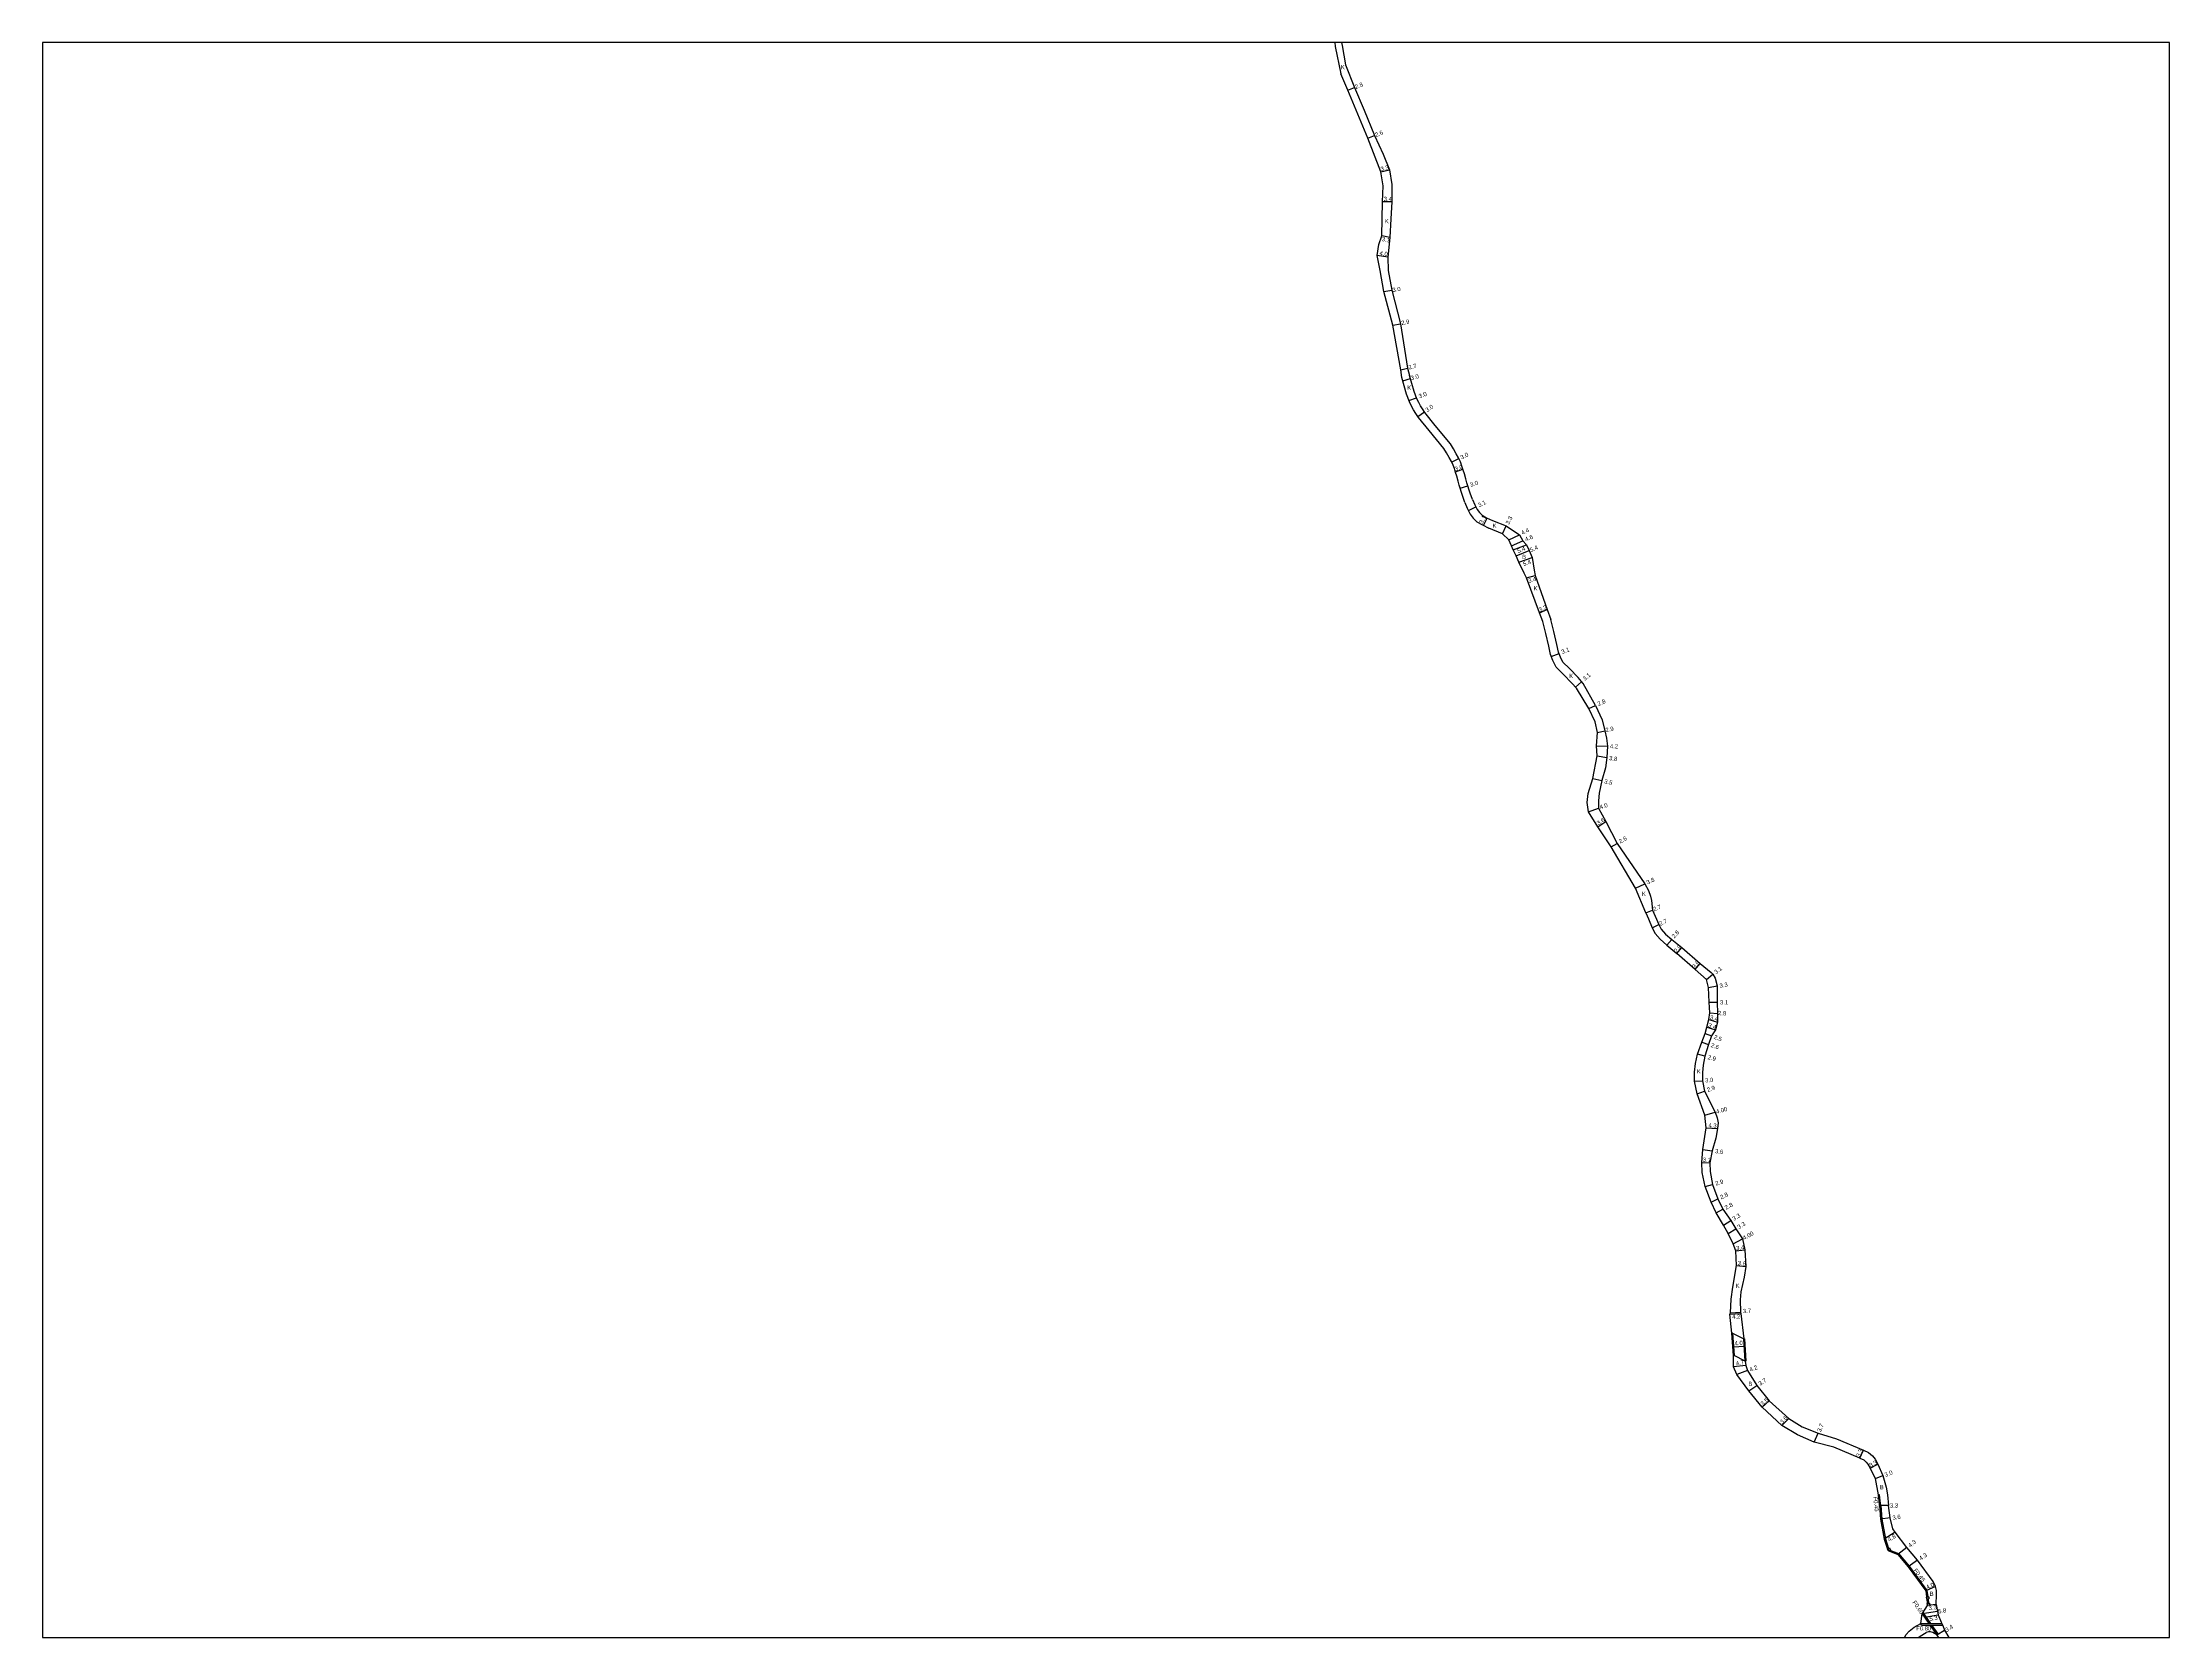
# Model space of a CAD drawing. Header units: metres. Extents: x 4000 to 8000, y -96000 to -93000.
# Drawn here: x 4800 to 5600, y -94800 to -94200 of the extents above; entities that cross this region are included whole.
import ezdxf

# ---------------------------------------------------------------- set-up
doc = ezdxf.new("R2010")
doc.units = ezdxf.units.M
doc.header["$LTSCALE"] = 2.5
for name, color, linetype in [('側溝・桝', 7, 'Continuous'), ('図郭', 7, 'Continuous'), ('幅員', 7, 'Continuous'), ('舗装', 7, 'Continuous'), ('道路', 7, 'Continuous')]:
    doc.layers.add(name, color=color, linetype=linetype)
doc.styles.get("Standard").update_dxf_attribs({"font": ''})
doc.styles.get('Standard').set_extended_font_data('@MS PGothic')

msp = doc.modelspace()

# ---------------------------------------------------------------- linework, layer by layer
at = {"layer": '側溝・桝'}
for points in [[(5490.95, -94746.32), (5490.5, -94746.38)], [(5491.44, -94750.34), (5491.23, -94748.59), (5490.95, -94746.32)], [(5491.44, -94750.34), (5491.81, -94755.49), (5493.15, -94762.85), (5494.36, -94766.51)], [(5494.87, -94767.13), (5498.07, -94768.44), (5502.05, -94773.17), (5508.8, -94782.31), (5509.09, -94784.76)], [(5506.97, -94791.15), (5509.48, -94794.72)], [(5510.21, -94794.73), (5507.33, -94790.61)], [(5509.18, -94785.55), (5509.36, -94787.14)], [(5514.7, -94795.55), (5510.77, -94795.53), (5510.04, -94795.53), (5506.71, -94795.51), (5506.5, -94794.71)], [(5506.5, -94794.71), (5509.48, -94794.72), (5510.21, -94794.73), (5514.37, -94794.75)], [(5510.04, -94795.53), (5512.47, -94799)], [(5512.96, -94798.65), (5510.77, -94795.53)], [(5512.47, -94799), (5512.96, -94798.65)]]:
    msp.add_lwpolyline(points, dxfattribs=at)
for points in [[(5493.97, -94766.76), (5494.64, -94766.32), (5495.08, -94766.99), (5494.41, -94767.43)], [(5508.64, -94784.81), (5509.43, -94784.72), (5509.53, -94785.51), (5508.73, -94785.61)], [(5508.92, -94787.19), (5509.71, -94787.1), (5509.8, -94787.89), (5509.01, -94787.99)]]:
    msp.add_lwpolyline(points, close=True, dxfattribs=at)
at = {"layer": '図郭'}
msp.add_lwpolyline([(4800, -94800), (5600, -94800), (5600, -94200), (4800, -94200)], close=True, dxfattribs=at)
at = {"layer": '幅員'}
for points in [[(5290.9, -94217.93), (5293.52, -94216.93)], [(5298.53, -94236.03), (5300.93, -94235.03)], [(5303.41, -94248.63), (5306.62, -94247.87)], [(5307.46, -94259.95), (5304.06, -94259.91)], [(5306.78, -94273.32), (5303.75, -94272.7)], [(5305.99, -94280.75), (5302.05, -94280.08)], [(5304.49, -94293.63), (5307.45, -94293.14)], [(5307.9, -94306.38), (5310.74, -94305.8)], [(5310.84, -94323.12), (5313.46, -94322.47)], [(5311.61, -94327.24), (5314.49, -94326.42)], [(5313.96, -94334.68), (5316.76, -94333.6)], [(5317.29, -94340.66), (5319.74, -94338.92)], [(5330.01, -94357.86), (5332.7, -94356.54)], [(5331.43, -94361.48), (5334.27, -94360.53)], [(5333.24, -94367.64), (5336.11, -94366.77)], [(5336.29, -94376.07), (5339.06, -94374.68)], [(5342.03, -94381.66), (5343.39, -94378.88)], [(5349.14, -94384.85), (5350.56, -94381.87)], [(5351.52, -94387.07), (5355.49, -94385.16)], [(5352.53, -94389.29), (5356.77, -94387.51)], [(5353.13, -94390.87), (5358.15, -94388.9)], [(5354.24, -94393.16), (5359.22, -94391.06)], [(5355.22, -94395.53), (5360.3, -94393.69)], [(5358.13, -94401.43), (5361.38, -94400.44)], [(5363.04, -94414.54), (5365.98, -94413.28)], [(5367.5, -94430.99), (5370.4, -94429.88)], [(5376.56, -94442.49), (5378.91, -94440.46)], [(5381.56, -94450.49), (5384.12, -94449.37)], [(5384.84, -94459.5), (5387.68, -94458.89)], [(5384.47, -94464.63), (5388.67, -94464.71)], [(5384.68, -94468.34), (5388.43, -94468.91)], [(5383.12, -94476.81), (5386.53, -94477.62)], [(5381.45, -94489.35), (5385.23, -94488.05)], [(5385.02, -94494.99), (5388.05, -94493.04)], [(5390.03, -94502.55), (5392.28, -94501.26)], [(5399.2, -94518.07), (5402.64, -94516.45)], [(5403.06, -94527.4), (5405.54, -94526.34)], [(5405.45, -94533.01), (5407.88, -94531.83)], [(5410.97, -94539.54), (5412.8, -94537.43)], [(5414.77, -94542.7), (5416.63, -94540.48)], [(5421.64, -94548.73), (5423.54, -94546.4)], [(5425.87, -94552.45), (5428.31, -94550.53)], [(5426.67, -94555.48), (5429.92, -94554.91)], [(5426.69, -94567.53), (5429.96, -94568.49)], [(5426.83, -94561.04), (5429.93, -94561.06)], [(5427.18, -94565.07), (5429.97, -94565.26)], [(5425.36, -94572.85), (5427.7, -94573.72)], [(5426.02, -94570.39), (5429.26, -94571.43)], [(5425.28, -94581.3), (5422.47, -94580.59)], [(5424.17, -94576.07), (5426.63, -94576.92)], [(5421.39, -94590.73), (5424.38, -94590.54)], [(5422.38, -94595.5), (5425.11, -94594.53)], [(5425.27, -94603.51), (5429.12, -94602.44)], [(5425.74, -94608.33), (5430.04, -94608.52)], [(5424.08, -94621.3), (5427.18, -94621.41)], [(5424.47, -94616.44), (5428.05, -94616.88)], [(5425.36, -94630.41), (5428.16, -94629.62)], [(5427.63, -94636.21), (5430.14, -94634.96)], [(5429.55, -94640.26), (5432.02, -94638.93)], [(5432.21, -94644.85), (5435, -94643.09)], [(5434.07, -94648), (5436.87, -94646.27)], [(5435.94, -94651.97), (5439.42, -94650)], [(5436.88, -94654.58), (5440.26, -94654.22)], [(5437.14, -94660.03), (5440.72, -94660.42)], [(5434.61, -94678.38), (5438.8, -94678.16)], [(5434.95, -94677.84), (5438.65, -94677.66)], [(5436.06, -94690.72), (5440.05, -94690.43)], [(5440.72, -94697.65), (5436.05, -94698.2)], [(5441.24, -94699.62), (5437.28, -94701.04)], [(5441.81, -94707.27), (5444.84, -94705.15)], [(5446.83, -94713.34), (5449.46, -94711.03)], [(5454.26, -94720.23), (5456.81, -94717.68)], [(5466.38, -94726.56), (5467.81, -94723.2)], [(5483.59, -94732.56), (5484.96, -94729.56)], [(5487.42, -94736.33), (5490.34, -94734.79)], [(5489.38, -94740.16), (5492.2, -94739.13)], [(5494.3, -94750.34), (5490.99, -94750.37)], [(5494.93, -94755.05), (5491.36, -94755.55)], [(5496.8, -94760.44), (5492.72, -94762.96)], [(5501.16, -94766.13), (5497.79, -94768.81)], [(5505.2, -94770.96), (5501.69, -94773.45)], [(5512.02, -94780.84), (5508.37, -94782.48)], [(5512.7, -94790.24), (5506.97, -94791.15)], [(5507.82, -94792.37), (5513.05, -94791.47)], [(5512.29, -94787.63), (5509.01, -94788.03)], [(5512.47, -94799), (5515.39, -94797.25)]]:
    msp.add_lwpolyline(points, dxfattribs=at)
at = {"layer": '舗装'}
for points in [[(5349.14, -94384.85), (5350.56, -94381.87)], [(5358.13, -94401.43), (5361.38, -94400.44)], [(5435.69, -94685.53), (5439.85, -94687.7)]]:
    msp.add_lwpolyline(points, dxfattribs=at)
at = {"layer": '道路'}
for points in [[(5286.02, -94200), (5286.2, -94201.47), (5288.29, -94211.82)], [(5288.64, -94200), (5288.78, -94201.15), (5290.12, -94208.37)], [(5311.27, -94326.05), (5310.84, -94323.12), (5307.9, -94306.38), (5304.49, -94293.63), (5303.16, -94285.78), (5302.05, -94280.08), (5302.6, -94276.01), (5303.75, -94272.7), (5304.06, -94259.91), (5304.19, -94253.94), (5303.41, -94248.63), (5298.53, -94236.03), (5290.9, -94217.93), (5288.29, -94211.82)], [(5290.12, -94208.37), (5293.52, -94216.93), (5297.12, -94225.39), (5300.93, -94235.03), (5304.31, -94241.96), (5306.62, -94247.87), (5307.53, -94253.41), (5307.46, -94259.95), (5307.19, -94266.38), (5306.78, -94273.32), (5305.99, -94280.75), (5306.18, -94285.74), (5307.45, -94293.14), (5310.74, -94305.8), (5313.46, -94322.47), (5314.15, -94325.23)], [(5334.98, -94373), (5334.08, -94370.43), (5332.89, -94366.48), (5332.47, -94364.95), (5331.9, -94363.07), (5331.52, -94361.75), (5331.04, -94360.3), (5330.54, -94358.95), (5329.9, -94357.64), (5329.06, -94356.09), (5328.13, -94354.34), (5327.11, -94352.78), (5321.53, -94345.94), (5317.57, -94341.05), (5316.49, -94339.52), (5315.66, -94338.19), (5314.93, -94336.82), (5314.15, -94335.17), (5313.03, -94332.24), (5311.27, -94326.05)], [(5337.86, -94371.85), (5336.95, -94369.55), (5335.77, -94365.64), (5335.35, -94364.12), (5334.78, -94362.21), (5334.38, -94360.86), (5333.87, -94359.32), (5333.3, -94357.77), (5332.56, -94356.27), (5331.7, -94354.68), (5330.72, -94352.82), (5329.53, -94351), (5323.85, -94344.05), (5319.97, -94339.24), (5318.99, -94337.86), (5318.26, -94336.69), (5317.61, -94335.47), (5316.91, -94333.99), (5315.88, -94331.29), (5314.15, -94325.23)], [(5334.98, -94373), (5335.86, -94375.2), (5336.95, -94377.39), (5338.12, -94378.87), (5339.54, -94380.25), (5341.67, -94381.48), (5344.02, -94382.63)], [(5337.86, -94371.85), (5338.69, -94373.93), (5339.58, -94375.72), (5340.43, -94376.79), (5341.43, -94377.77), (5343.13, -94378.75), (5345.38, -94379.85)], [(5364.29, -94417.78), (5363.04, -94414.54), (5358.13, -94401.43), (5357.23, -94399.6), (5355.22, -94395.53), (5354.24, -94393.16), (5353.13, -94390.87), (5352.53, -94389.29), (5351.52, -94387.07), (5349.14, -94384.85), (5344.02, -94382.63)], [(5345.38, -94379.85), (5350.56, -94381.87), (5355.49, -94385.16), (5356.77, -94387.51), (5358.15, -94388.9), (5359.22, -94391.06), (5360.3, -94393.69), (5361.06, -94398.46), (5361.38, -94400.44), (5365.98, -94413.28), (5367.29, -94416.99)], [(5381.56, -94450.49), (5376.93, -94442.91), (5375.27, -94440.99), (5372.09, -94437.72), (5369.29, -94434.97), (5368.09, -94432.52), (5367.18, -94430.16), (5366.56, -94427.09), (5365.48, -94422.33), (5364.29, -94417.78)], [(5384.12, -94449.37), (5379.47, -94441.11), (5377.56, -94438.9), (5374.29, -94435.53), (5371.84, -94433.13), (5370.93, -94431.28), (5370.17, -94429.29), (5369.59, -94426.44), (5368.49, -94421.6), (5367.29, -94416.99)], [(5403.06, -94527.4), (5399.2, -94518.07), (5390.03, -94502.55), (5385.02, -94494.99), (5381.45, -94489.35), (5380.95, -94485.94), (5381.3, -94482.45), (5383.12, -94476.81), (5384.68, -94468.34), (5384.47, -94464.63), (5384.84, -94459.5), (5383.94, -94455.6), (5381.56, -94450.49)], [(5384.12, -94449.37), (5386.59, -94454.75), (5387.68, -94458.89), (5388.29, -94461.68), (5388.67, -94464.71), (5388.43, -94468.91), (5387.85, -94472.88), (5386.53, -94477.62), (5385.55, -94482.36), (5385.22, -94485.23), (5385.23, -94488.05), (5388.05, -94493.04), (5392.28, -94501.26), (5402.64, -94516.45), (5404.06, -94519), (5404.85, -94521.07), (5405.19, -94522.72), (5405.54, -94526.34)], [(5403.06, -94527.4), (5404.03, -94529.68), (5405.45, -94533.01), (5406.62, -94535.14), (5408.47, -94537.27), (5410.97, -94539.54), (5414.77, -94542.7)], [(5405.54, -94526.34), (5406.51, -94528.62), (5407.88, -94531.83), (5408.84, -94533.59), (5410.4, -94535.38), (5412.8, -94537.43), (5416.63, -94540.48)], [(5446.83, -94713.34), (5441.81, -94707.27), (5437.28, -94701.04), (5436.05, -94698.2), (5436.04, -94693.92), (5436.29, -94693.91), (5435.69, -94685.53), (5435.44, -94685.55), (5434.61, -94678.38), (5434.95, -94677.84), (5435.17, -94672.71), (5435.71, -94668.22), (5437.14, -94660.03), (5436.88, -94654.58), (5435.94, -94651.97), (5434.07, -94648), (5432.21, -94644.85), (5429.55, -94640.26), (5427.63, -94636.21), (5425.36, -94630.41), (5424.22, -94625.11), (5424.08, -94621.3), (5424.47, -94616.44), (5425.74, -94608.33), (5425.27, -94603.51), (5422.38, -94595.5), (5421.39, -94590.73), (5421.33, -94587.34), (5421.7, -94584.1), (5422.47, -94580.59), (5424.17, -94576.07), (5425.36, -94572.85), (5426.02, -94570.39), (5426.69, -94567.53), (5427.18, -94565.07), (5426.83, -94561.04), (5426.67, -94555.48), (5425.87, -94552.45), (5421.64, -94548.73), (5414.77, -94542.7)], [(5416.63, -94540.48), (5423.54, -94546.4), (5427.65, -94549.85), (5428.31, -94550.53), (5429.17, -94551.94), (5429.92, -94554.91), (5429.93, -94561.06), (5429.97, -94565.26), (5429.96, -94568.49), (5429.26, -94571.43), (5427.7, -94573.72), (5426.63, -94576.92), (5425.28, -94581.3), (5424.61, -94584.71), (5424.32, -94587.43), (5424.38, -94590.54), (5425.11, -94594.53), (5429.12, -94602.44), (5429.89, -94604.58), (5430.2, -94606.41), (5430.04, -94608.52), (5429.35, -94612.22), (5428.05, -94616.88), (5427.18, -94621.41), (5427.24, -94624.75), (5428.16, -94629.62), (5430.14, -94634.96), (5432.02, -94638.93), (5435, -94643.09), (5436.87, -94646.27), (5439.42, -94650), (5440.26, -94654.22), (5440.72, -94660.42), (5439.98, -94664.43), (5438.84, -94669.95), (5438.48, -94672.96), (5438.65, -94677.66), (5438.8, -94678.16), (5439.85, -94687.7), (5440.46, -94696.08), (5440.72, -94697.65), (5441.24, -94699.62), (5444.84, -94705.15), (5449.46, -94711.03), (5456.81, -94717.68), (5461.86, -94720.8), (5467.81, -94723.2), (5474.82, -94725.28), (5484.96, -94729.56)], [(5483.59, -94732.56), (5473.7, -94728.42), (5466.38, -94726.56), (5460.1, -94723.73), (5454.26, -94720.23), (5446.83, -94713.34)], [(5483.59, -94732.56), (5484.99, -94733.19), (5485.93, -94734.01), (5486.61, -94734.81), (5487.42, -94736.33)], [(5484.96, -94729.56), (5486.79, -94730.38), (5488.27, -94731.68), (5489.35, -94732.93), (5490.34, -94734.79)], [(5490.34, -94734.79), (5492.2, -94739.13), (5493.45, -94743.42), (5493.95, -94746.34), (5494.3, -94750.34)], [(5490.99, -94750.37), (5490.78, -94748.65), (5490.5, -94746.38), (5489.38, -94740.16), (5487.42, -94736.33)], [(5490.99, -94750.37), (5491.36, -94755.55), (5492.72, -94762.96), (5493.97, -94766.76), (5494.41, -94767.43), (5497.79, -94768.81), (5501.69, -94773.45), (5508.37, -94782.48), (5509.01, -94788.03)], [(5512.29, -94787.63), (5512.35, -94783.83), (5512.33, -94782.29), (5512.02, -94780.84), (5511.12, -94778.99), (5505.2, -94770.96), (5501.16, -94766.13), (5496.8, -94760.44), (5495.98, -94759.17), (5494.93, -94755.05), (5494.3, -94750.34)], [(5506.5, -94794.71), (5506.97, -94791.15), (5509.01, -94788.03)], [(5512.29, -94787.63), (5512.7, -94790.24), (5513.05, -94791.47), (5514.15, -94794.2), (5514.37, -94794.75), (5514.7, -94795.55), (5515.39, -94797.25), (5517.02, -94800)], [(5500.28, -94800), (5501, -94798.84), (5502.13, -94797.58), (5503.94, -94796.18), (5506.5, -94794.71)], [(5505.53, -94800), (5506.17, -94799.51), (5508.49, -94798.18)], [(5512.47, -94799), (5510.94, -94798.14), (5510.16, -94797.92), (5509.38, -94797.88), (5508.49, -94798.18)], [(5513.22, -94800), (5512.47, -94799)]]:
    msp.add_lwpolyline(points, dxfattribs=at)
for points in [[(5435.44, -94685.55), (5435.69, -94685.53), (5436.29, -94693.91), (5436.04, -94693.92)], [(5439.85, -94687.7), (5440.46, -94696.08), (5436.29, -94693.91), (5435.69, -94685.53)], [(5439.85, -94687.7), (5440.1, -94687.69), (5440.71, -94696.06), (5440.46, -94696.08)]]:
    msp.add_lwpolyline(points, close=True, dxfattribs=at)

# ---------------------------------------------------------------- texts
at = {"layer": '側溝・桝'}
for s, rotation, p in [('F0.45', 276.99162, (5488.52, -94747.1)), ('F0.45', 306.45461, (5503.62, -94774.78)), ('F0.60', 305.01457, (5503.21, -94786.83)), ('F0.80', 359.71618, (5504.74, -94797.34))]:
    msp.add_text(s, height=1.6, rotation=rotation, dxfattribs=at).set_placement(p)
at = {"layer": '幅員'}
for s, rotation, p in [('2.8', 20.90254, (5293.98, -94217.48)), ('2.6', 22.7258, (5301.56, -94235.6)), ('3.3', 13.28404, (5303.49, -94248.39)), ('3.4', 359.32596, (5304.45, -94259.62)), ('4.0', 350.44347, (5302.79, -94279.91)), ('3.1', 348.31313, (5303.61, -94274.62)), ('3.0', 9.47776, (5307.89, -94293.91)), ('2.9', 11.59886, (5311.25, -94306.3)), ('2.7', 13.87899, (5313.98, -94323.02)), ('3.0', 15.87571, (5314.85, -94327.03)), ('3.0', 20.90645, (5317.97, -94333.89)), ('3.0', 35.2791, (5320.84, -94339.11)), ('3.0', 18.28071, (5331.49, -94361.27)), ('3.0', 26.26526, (5333.75, -94356.91)), ('3.0', 16.83223, (5337.18, -94367.16)), ('3.1', 26.53366, (5340.36, -94374.88)), ('3.1', 63.90498, (5341.71, -94381.17)), ('3.3', 64.53237, (5351.64, -94381.45)), ('4.4', 25.75168, (5356.62, -94385.29)), ('5.4', 21.41946, (5355.05, -94392.07)), ('4.6', 22.74319, (5357.97, -94387.73)), ('5.4', 22.83942, (5359.84, -94391.72)), ('5.4', 19.93127, (5357.16, -94397.02)), ('3.4', 16.95256, (5359.06, -94403.32)), ('3.2', 23.27139, (5363.2, -94414.26)), ('3.1', 20.97067, (5371.64, -94430.06)), ('3.1', 40.77008, (5380.15, -94440.19)), ('2.8', 23.66462, (5385.27, -94449.6)), ('2.9', 12.21052, (5388.07, -94459.47)), ('4.2', 358.87206, (5389.53, -94465.53)), ('3.8', 351.35966, (5389.14, -94469.89)), ('3.5', 346.71563, (5387.28, -94478.62)), ('4.0', 18.95712, (5385.97, -94488.5)), ('3.6', 32.68662, (5385.21, -94494.53)), ('2.6', 29.87407, (5393.44, -94501.37)), ('3.8', 25.24314, (5403.7, -94516.79)), ('2.7', 23.02284, (5406.18, -94526.89)), ('2.7', 25.92993, (5408.52, -94532.32)), ('2.8', 49.00971, (5413.78, -94537.14)), ('2.9', 50.267, (5414.66, -94542.54)), ('3.0', 50.84594, (5421.54, -94548.5)), ('3.1', 38.24576, (5429.5, -94550.56)), ('3.3', 9.98023, (5430.92, -94555.63)), ('3.4', 343.74164, (5426.98, -94567.38)), ('2.8', 356.29779, (5430.18, -94565.84)), ('3.1', 359.70228, (5430.96, -94561.85)), ('3.4', 342.1112, (5426.36, -94570.32)), ('2.5', 339.45732, (5428.44, -94574.71)), ('2.9', 345.87273, (5426.2, -94582.41)), ('2.6', 340.98661, (5427.34, -94577.81)), ('3.0', 3.61293, (5425.37, -94591.2)), ('2.9', 19.55079, (5426.35, -94594.84)), ('4.3', 357.48854, (5426.58, -94608.09)), ('4.00', 15.42605, (5429.69, -94603.02)), ('3.1', 357.95601, (5424.45, -94621.06)), ('3.6', 352.98382, (5429.01, -94617.78)), ('2.9', 15.6887, (5429.41, -94630.02)), ('2.8', 26.52408, (5431.44, -94635.22)), ('2.8', 28.30797, (5433.23, -94639.15)), ('3.3', 32.22036, (5436.22, -94643.34)), ('3.3', 31.69376, (5438.08, -94646.45)), ('4.00', 29.4848, (5440.05, -94650.57)), ('3.4', 6.10977, (5437.08, -94654.35)), ('3.6', 353.80769, (5437.51, -94659.89)), ('4.2', 3.06542, (5435.52, -94680.21)), ('3.7', 2.84836, (5439.6, -94678.01)), ('4.0', 4.13033, (5436.48, -94690.15)), ('4.7', 6.72124, (5436.95, -94697.65)), ('4.2', 19.70338, (5442.29, -94700.06)), ('3.7', 34.95229, (5446.08, -94705.35)), ('3.5', 41.29042, (5447.06, -94712.91)), ('3.6', 44.96372, (5454.34, -94719.77)), ('3.7', 66.99213, (5468.83, -94722.81)), ('3.3', 65.40332, (5483.51, -94732.31)), ('3.3', 27.8697, (5487.52, -94736.09)), ('3.0', 20.07477, (5493.18, -94739.61)), ('3.3', 0.46877, (5494.85, -94751.15)), ('3.6', 7.90497, (5495.92, -94755.76)), ('4.8', 31.69665, (5494.62, -94763.97)), ('4.3', 38.5516, (5502.49, -94766.24)), ('4.3', 35.41995, (5506.53, -94771.11)), ('4.0', 24.20684, (5508.89, -94781.95)), ('3.3', 6.96136, (5509.51, -94789.72)), ('5.3', 9.72396, (5509.88, -94793.83)), ('5.8', 9.01731, (5513.12, -94790.99)), ('3.4', 30.96617, (5516.23, -94798.02))]:
    msp.add_text(s, height=1.6, rotation=rotation, dxfattribs=at).set_placement(p)
at = {"layer": '舗装'}
for s, p in [('K', (5288.35, -94210.04)), ('K', (5304.86, -94267.98)), ('K', (5313.32, -94330.61)), ('K', (5345.42, -94382.56)), ('B', (5356.52, -94394.29)), ('K', (5360.82, -94406.11)), ('K', (5374.24, -94439.06)), ('K', (5401.57, -94521.06)), ('K', (5422.25, -94587.83)), ('K', (5436.82, -94668.48)), ('B', (5441.64, -94705.39)), ('B', (5491.07, -94744.25)), ('B', (5509.8, -94784.38))]:
    msp.add_text(s, height=1.6, dxfattribs=at).set_placement(p)

doc.saveas('drawing.dxf')
